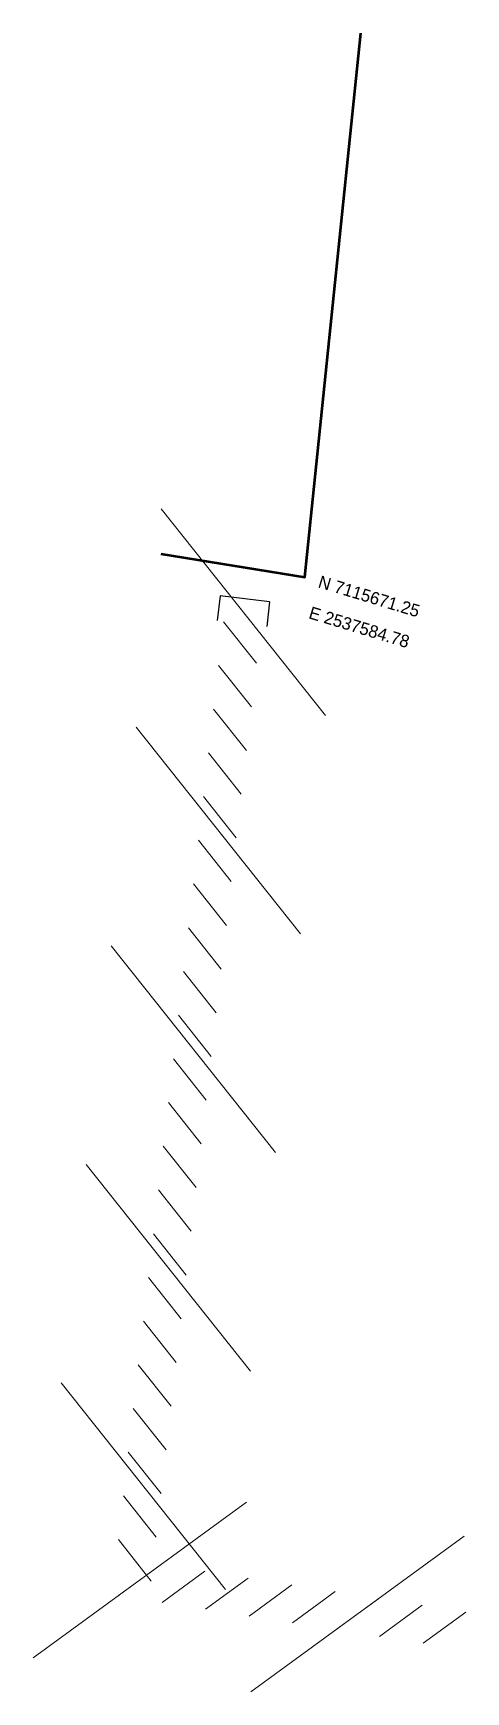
# Model space of a CAD drawing. Extents: x 2536931 to 2538613, y 7112513 to 7131087.
# Drawn here: x 2537567.8 to 2537602.5, y 7115583.4 to 7115716.7 of the extents above; entities that cross this region are included whole.
import ezdxf

# ---------------------------------------------------------------- set-up
doc = ezdxf.new("R2010")
doc.units = 0
doc.header["$MEASUREMENT"] = 0
for name, color, linetype, lineweight in [('C-WATR-INST-20SCALE', 30, 'Continuous', 30), ('C-WATR-UGND-ABANDON-100', 7, 'Continuous', 13), ('C-WATR-UGND-ABANDON-20', 7, 'Continuous', 13), ('C-WATR-UGND-Crossings', 4, 'Continuous', 53)]:
    doc.layers.add(name, color=color, linetype=linetype, lineweight=lineweight)
doc.styles.add('Style-DEFAULT', font='DEFAULT.shx')

# ---------------------------------------------------------------- blocks, each defined once
blk = doc.blocks.new('*U70')
at = {"layer": 'C-WATR-INST-20SCALE'}
for p, q in [((-1.87, 1.23), (-2.1, -0.76)), ((2.1, 0.76), (-1.87, 1.23)), ((2.1, 0.76), (1.87, -1.23))]:
    blk.add_line(p, q, dxfattribs=at)
blk = doc.blocks.new('GPKLBL_2')
at = {"insert": (6.1, 1.9), "char_height": 1, "attachment_point": 1, "rotation": 343.1363, "line_spacing_factor": 1.56, "style": 'Style-DEFAULT'}
blk.add_mtext('\\C7;N 7115671.25\\PE 2537584.78', dxfattribs=at)

msp = doc.modelspace()

# ---------------------------------------------------------------- linework, layer by layer
at = {"layer": 'C-WATR-UGND-ABANDON-100'}
for p, q in [((2537578.06, 7115678.5), (2537591.26, 7115661.89)), ((2537576.05, 7115660.94), (2537589.25, 7115644.33)), ((2537574.04, 7115643.38), (2537587.24, 7115626.77)), ((2537572.03, 7115625.81), (2537585.23, 7115609.2)), ((2537570.02, 7115608.25), (2537583.22, 7115591.64)), ((2537567.78, 7115586.15), (2537584.92, 7115598.65)), ((2537585.25, 7115583.42), (2537602.39, 7115595.92))]:
    msp.add_line(p, q, dxfattribs=at)
at = {"layer": 'C-WATR-UGND-ABANDON-20', "linetype": 'Continuous'}
for p, q in [((2537583.06, 7115669.41), (2537585.7, 7115666.09)), ((2537582.66, 7115665.9), (2537585.3, 7115662.58)), ((2537582.26, 7115662.39), (2537584.9, 7115659.06)), ((2537581.85, 7115658.87), (2537584.49, 7115655.55)), ((2537581.45, 7115655.36), (2537584.09, 7115652.04)), ((2537581.05, 7115651.85), (2537583.69, 7115648.53)), ((2537580.65, 7115648.34), (2537583.29, 7115645.01)), ((2537580.25, 7115644.82), (2537582.88, 7115641.5)), ((2537579.84, 7115641.31), (2537582.48, 7115637.99)), ((2537579.44, 7115637.8), (2537582.08, 7115634.48)), ((2537579.04, 7115634.28), (2537581.68, 7115630.96)), ((2537578.64, 7115630.77), (2537581.28, 7115627.45)), ((2537578.23, 7115627.26), (2537580.87, 7115623.94)), ((2537577.83, 7115623.75), (2537580.47, 7115620.43)), ((2537577.43, 7115620.23), (2537580.07, 7115616.91)), ((2537577.03, 7115616.72), (2537579.67, 7115613.4)), ((2537576.63, 7115613.21), (2537579.27, 7115609.89)), ((2537576.22, 7115609.7), (2537578.86, 7115606.37)), ((2537575.82, 7115606.18), (2537578.46, 7115602.86)), ((2537575.42, 7115602.67), (2537578.06, 7115599.35)), ((2537575.02, 7115599.16), (2537577.66, 7115595.84)), ((2537574.62, 7115595.65), (2537577.25, 7115592.32)), ((2537574.64, 7115591.15), (2537578.07, 7115593.65)), ((2537578.13, 7115590.61), (2537581.56, 7115593.11)), ((2537581.62, 7115590.06), (2537585.05, 7115592.56)), ((2537585.12, 7115589.51), (2537588.54, 7115592.01)), ((2537588.61, 7115588.97), (2537592.04, 7115591.47)), ((2537592.1, 7115588.42), (2537595.53, 7115590.92)), ((2537595.6, 7115587.87), (2537599.02, 7115590.38)), ((2537599.09, 7115587.33), (2537602.52, 7115589.83))]:
    msp.add_line(p, q, dxfattribs=at)
at = {"layer": 'C-WATR-UGND-Crossings', "linetype": 'Continuous', "flags": 128}
msp.add_lwpolyline([(2537578.03, 7115674.86), (2537589.6, 7115672.99), (2537594.1, 7115716.71)], dxfattribs=at)

# ---------------------------------------------------------------- block references
msp.add_blockref('GPKLBL_2', (2537584.78, 7115671.25))
at = {"layer": 'C-WATR-INST-20SCALE'}
msp.add_blockref('*U70', (2537584.66, 7115670.26), dxfattribs=at)

doc.saveas('drawing.dxf')
